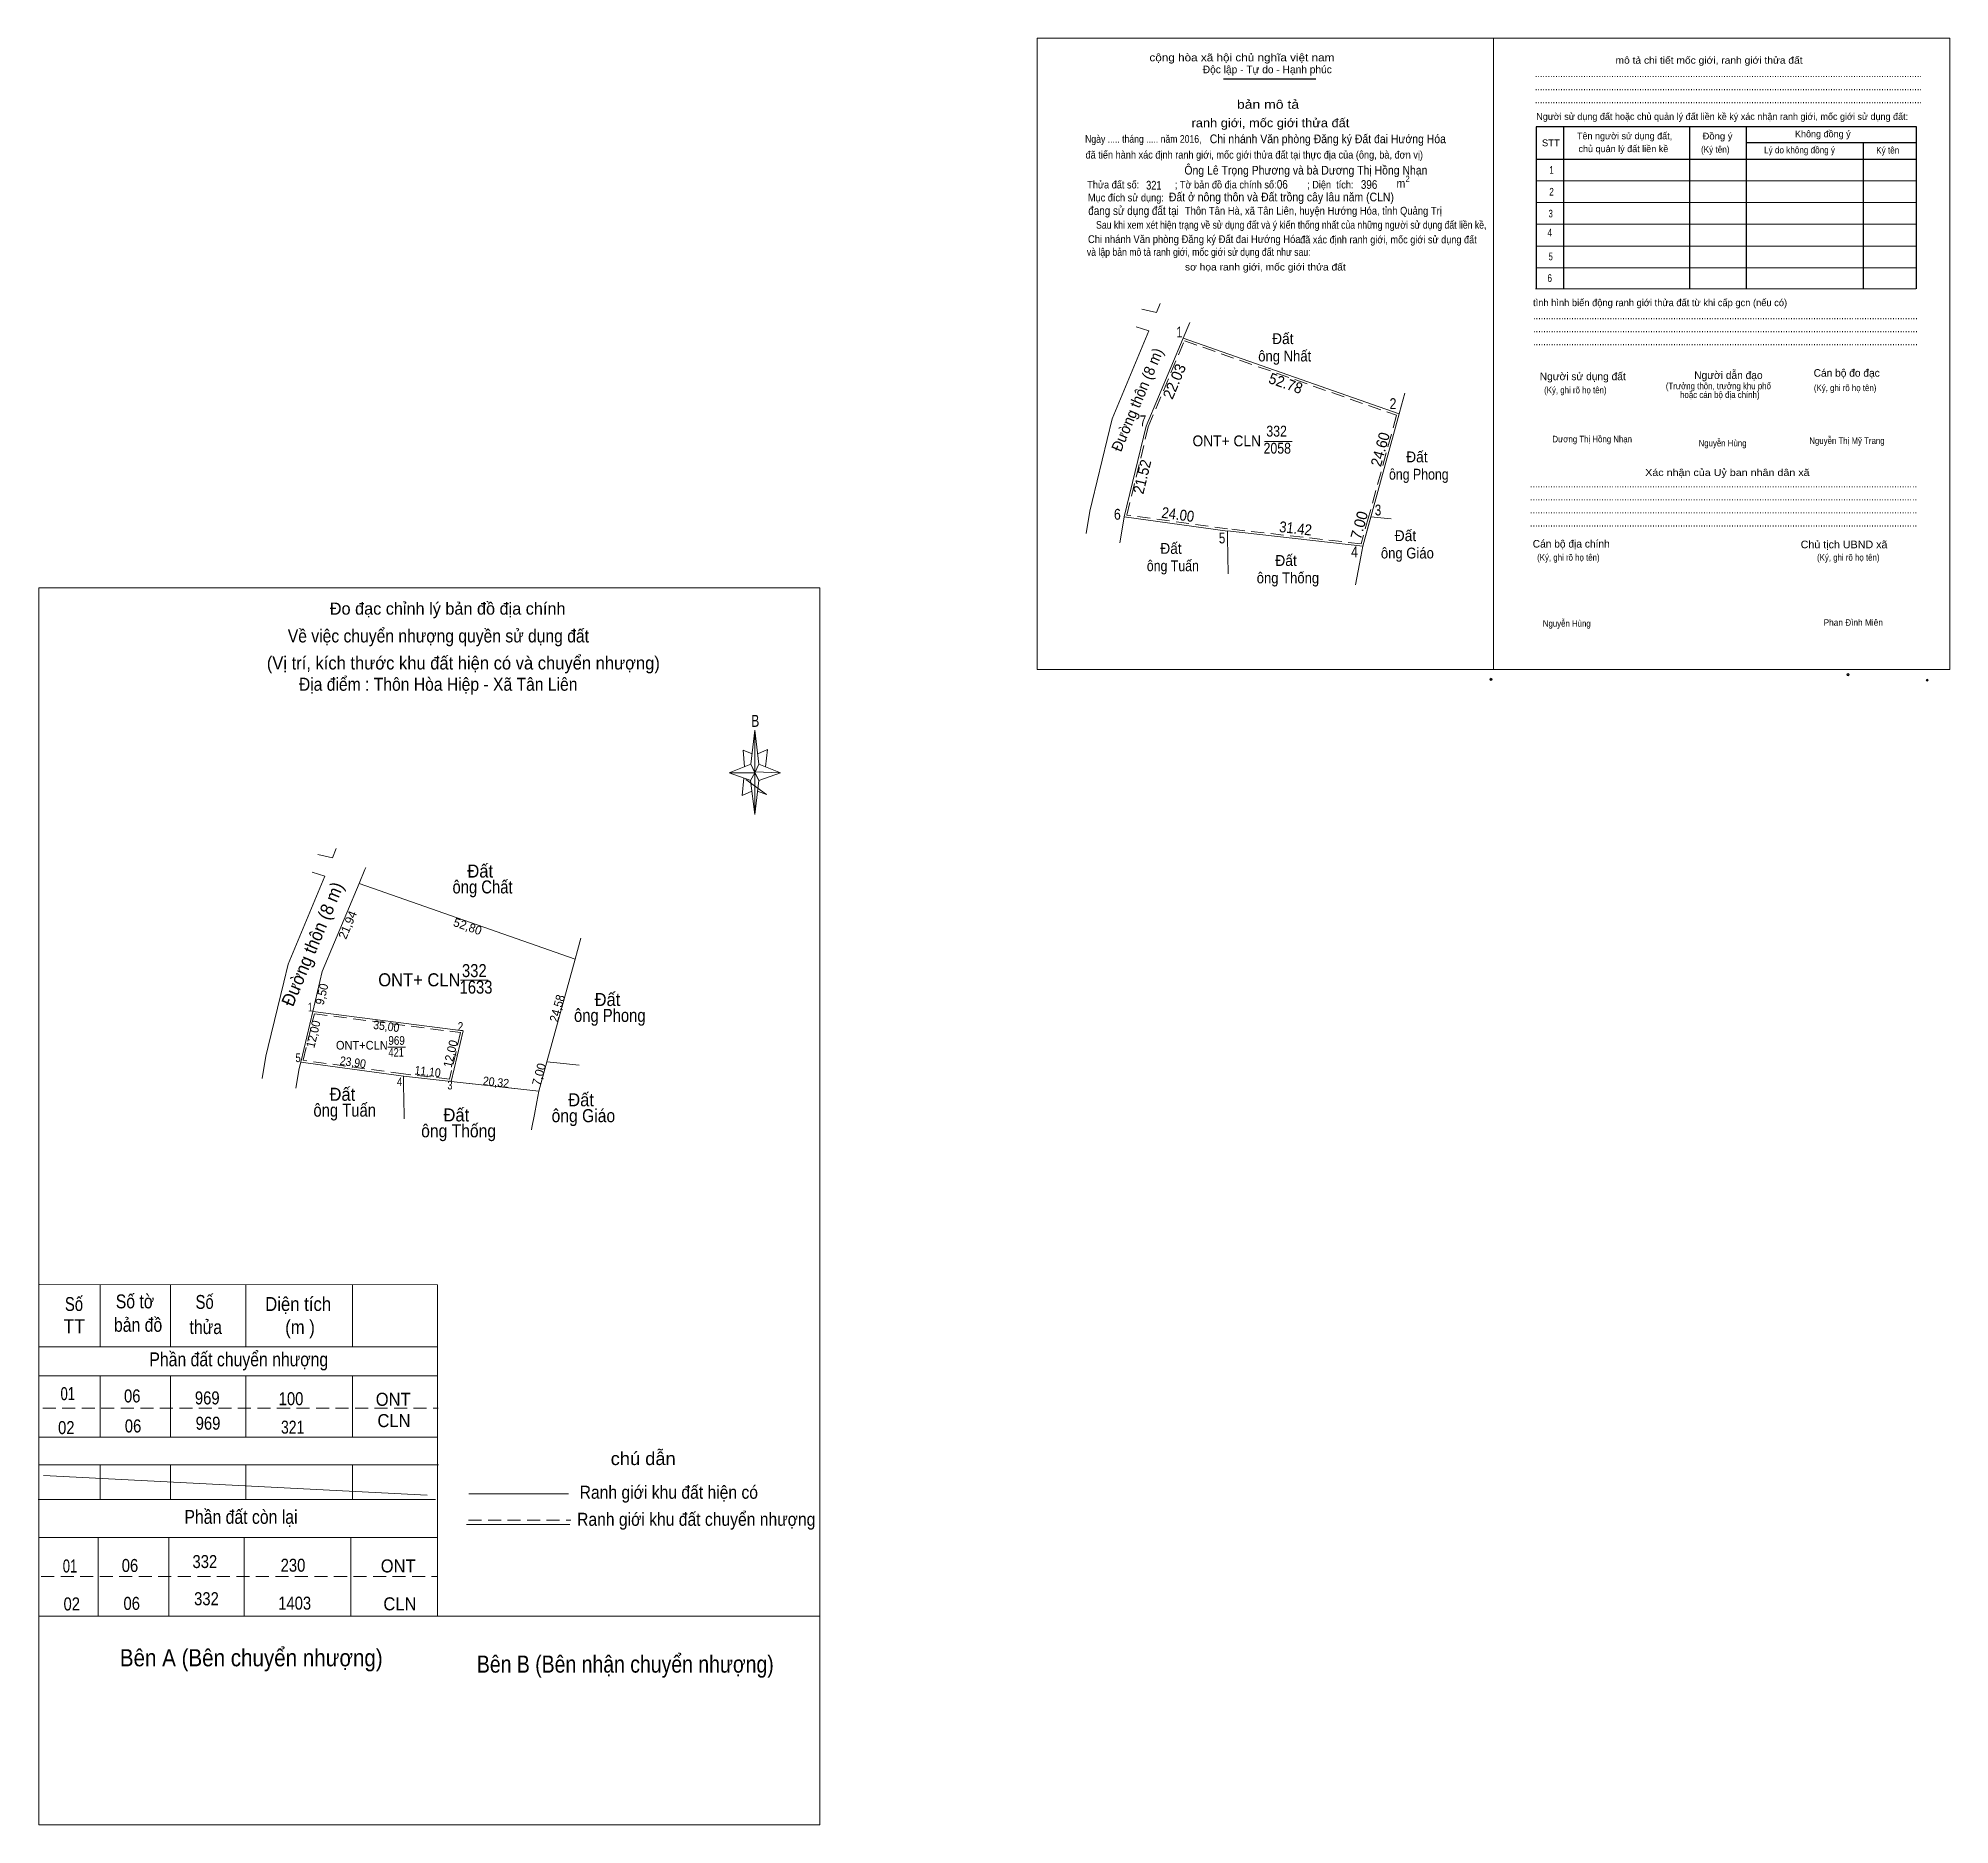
# Model space of a CAD drawing. Header units: metres. Extents: x 548548 to 550357, y 1838110 to 1838601.
# Drawn here: x 548548.2 to 548988.9, y 1838109.6 to 1838521.4 of the extents above; entities that cross this region are included whole.
import ezdxf
from ezdxf.enums import TextEntityAlignment as Align

# ---------------------------------------------------------------- set-up
doc = ezdxf.new("R2010")
doc.units = ezdxf.units.M
doc.header["$PDMODE"] = 32
doc.header["$PDSIZE"] = 0.5
doc.linetypes.add('DOTTED', pattern=[1.5, 0.3, -1.2])
doc.linetypes.add('MEDIUM_DASHED', pattern=[4.5, 3, -1.5])
for name, color, linetype, lineweight in [('1', 7, 'DOTTED', 13), ('12', 7, 'Continuous', 13), ('15', 7, 'Continuous', 13), ('17', 7, 'Continuous', 13), ('28', 7, 'Continuous', 13), ('63', 7, 'Continuous', 13), ('7', 7, 'Continuous', 13)]:
    doc.layers.add(name, color=color, linetype=linetype, lineweight=lineweight)
for name, color, linetype in [('20', 7, 'Continuous'), ('25', 7, 'Continuous'), ('6', 7, 'Continuous')]:
    doc.layers.add(name, color=color, linetype=linetype)

msp = doc.modelspace()

# ---------------------------------------------------------------- texts
at = {"layer": '1'}
for s, width, p in [('ONT+CLN', 0.95, (548622.83, 1838288.3)), ('421', 0.8, (548630.745, 1838286.65)), ('969', 0.85, (548630.84, 1838289.39))]:
    msp.add_text(s, height=2, dxfattribs=dict(at, width=width)).set_placement(p, align=Align.CENTER)
at = {"layer": '17'}
for s, height, width, p in [('Dương Thị Hồng Nhạn', 1.5, 0.9, (548897.29, 1838428.26)), ('Nguyễn Hùng', 1.5, 0.9, (548930.99, 1838427.32)), ('Nguyễn Thị Mỹ Trang', 1.5, 0.9, (548956.51, 1838427.89)), ('Nguyễn Hùng', 1.5, 0.9, (548895.08, 1838385.76)), ('Phan Đình Miên', 1.5, 0.95, (548959.81, 1838385.98)), ('(Vị trí, kích thước khu đất hiện có và chuyển nhượng)', 3, 0.95, (548600.93, 1838375.9))]:
    msp.add_text(s, height=height, dxfattribs=dict(at, width=width)).set_placement(p)
msp.add_text('Đo đạc chỉnh lý bản đồ địa chính', height=2.8, dxfattribs=at).set_placement((548642.61, 1838388.54), align=Align.CENTER)
for s, height, width, p in [('Về việc chuyển nhượng quyền sử dụng đất', 3, 0.9, (548640.48, 1838382.14)), ('B', 2.756, 0.75, (548713.53, 1838362.68)), ('Số', 3.2, 0.8, (548556.47, 1838228.06)), ('Số tờ', 3.2, 0.85, (548570.53, 1838228.66)), ('bản đồ', 3.2, 0.85, (548571.25, 1838223.26)), ('TT', 3.2, 0.95, (548556.53, 1838222.94)), ('thửa', 3.2, 0.85, (548586.86, 1838222.74)), ('(m )', 3.2, 0.9, (548608.58, 1838222.74)), ('Phần đất chuyển nhượng', 3.2, 0.85, (548594.46, 1838215.3)), ('01', 3, 0.75, (548555.04, 1838207.5)), ('06', 3, 0.85, (548569.9, 1838206.98)), ('969', 3, 0.85, (548587.195, 1838206.52)), ('100', 3, 0.85, (548606.51, 1838206.34)), ('ONT', 3, 0.95, (548630.055, 1838206.2)), ('02', 3, 0.85, (548554.7, 1838199.68)), ('06', 3, 0.85, (548570.09, 1838200.06)), ('969', 3, 0.85, (548587.375, 1838200.69)), ('321', 3, 0.8, (548606.88, 1838199.78)), ('CLN', 3, 0.95, (548630.24, 1838201.28)), ('chú dẫn', 3, 1.05, (548687.69, 1838192.54)), ('Ranh giới khu đất hiện có ', 3, 0.9, (548694.1, 1838184.78)), ('Phần đất còn lại', 3.2, 0.85, (548594.97, 1838179)), ('Ranh giới khu đất chuyển nhượng', 3, 0.9, (548699.92, 1838178.54)), ('01', 3, 0.75, (548555.56, 1838167.78)), ('06', 3, 0.85, (548569.38, 1838167.9)), ('332', 3, 0.85, (548586.64, 1838168.8)), ('230', 3, 0.85, (548606.96, 1838167.96)), ('ONT', 3, 0.95, (548631.21, 1838167.8)), ('02', 3, 0.85, (548555.96, 1838159.04)), ('06', 3, 0.85, (548569.78, 1838159.16)), ('332', 3, 0.85, (548587.01, 1838160.24)), ('1403', 3, 0.85, (548607.35, 1838159.22)), ('CLN', 3, 0.95, (548631.61, 1838159.06)), ('Bên A (Bên chuyển nhượng)', 3.94, 0.9, (548597.34, 1838146.16)), ('Bên B (Bên nhận chuyển nhượng)', 3.94, 0.85, (548683.57, 1838144.7))]:
    msp.add_text(s, height=height, dxfattribs=dict(at, width=width)).set_placement(p, align=Align.CENTER)
at = {"layer": '20', "width": 0.9}
msp.add_text('Địa điểm : Thôn Hòa Hiệp - Xã Tân Liên', height=3, dxfattribs=at).set_placement((548640.43, 1838371), align=Align.CENTER)
at = {"layer": '25', "width": 0.9}
for s, height, p in [('Chi nhánh Văn phòng Đăng ký Đất đai Hướng Hóa', 2, (548818.3, 1838497.2)), ('Đất ở nông thôn và Đất trồng cây lâu năm (CLN)', 2, (548808.87, 1838483.8)), ('Chi nhánh Văn phòng Đăng ký Đất đai Hướng Hóa', 1.8, (548790.23, 1838474.18))]:
    msp.add_text(s, height=height, dxfattribs=at).set_placement(p)
at = {"layer": '6', "width": 0.9}
msp.add_text('Ông Lê Trọng Phương và bà Dương Thị Hồng Nhạn', height=2, dxfattribs=at).set_placement((548812.45, 1838489.98))
at = {"layer": '63'}
for s, height, width, p in [(' 1', 2.5, 0.75, (548812.01, 1838452.45)), (' 2', 2.5, 0.85, (548861.33, 1838435.92)), (' 7', 2.5, 0.8, (548803.65, 1838431.97)), (' 6', 2.5, 0.85, (548797.79, 1838410.42)), (' 3', 2.5, 0.8, (548857.83, 1838411.4)), (' 5', 2.5, 0.8, (548821.88, 1838404.96)), (' 4', 2.5, 0.85, (548852.46, 1838401.77)), (' 1', 2, 0.75, (548611.5, 1838297.09)), (' 2', 2, 0.85, (548646.21, 1838292.63)), (' 5', 2, 0.8, (548608.73, 1838285.41)), (' 4', 2, 0.85, (548632.18, 1838279.88)), (' 3', 2, 0.8, (548643.74, 1838279.11))]:
    msp.add_text(s, height=height, dxfattribs=dict(at, width=width)).set_placement(p, align=Align.RIGHT)
for s, height, width, p in [('Đất ', 2.5, 0.95, (548835.58, 1838450.9)), ('ông Nhất', 2.5, 0.9, (548835.58, 1838446.9)), ('ONT+ CLN', 2.5, 0.95, (548822.215, 1838427.34)), ('332', 2.5, 0.85, (548833.71, 1838429.58)), ('2058', 2.5, 0.85, (548833.86, 1838425.65)), ('Đất ', 2.5, 0.95, (548866.49, 1838423.65)), ('ông Phong', 2.5, 0.85, (548866.49, 1838419.65)), ('Đất ', 2.5, 0.95, (548863.85, 1838405.49)), ('Đất ', 2.5, 0.95, (548809.8, 1838402.56)), ('ông Giáo', 2.5, 0.9, (548863.855, 1838401.49)), ('ông Tuấn', 2.5, 0.85, (548809.795, 1838398.56)), ('ông Thống', 2.5, 0.9, (548836.32, 1838395.77)), ('Đất ', 2.5, 0.95, (548836.32, 1838399.77)), ('Đất ', 3, 0.95, (548650.65, 1838327.95)), ('ông Chất', 3, 0.85, (548650.65, 1838324.29)), ('ONT+ CLN', 3, 0.95, (548636.09, 1838302.88)), ('332', 3, 0.85, (548648.76, 1838305)), ('1633', 3, 0.85, (548649.15, 1838301.19)), ('Đất ', 3, 0.95, (548679.99, 1838298.34)), ('ông Phong', 3, 0.85, (548679.99, 1838294.68)), ('Đất ', 3, 0.95, (548618.87, 1838276.5)), ('ông Tuấn', 3, 0.85, (548618.875, 1838272.84)), ('Đất ', 3, 0.95, (548645.14, 1838271.74)), ('Đất ', 3, 0.95, (548673.9, 1838275.23)), ('ông Thống', 3, 0.9, (548645.14, 1838268.08)), ('ông Giáo', 3, 0.9, (548673.9, 1838271.57)), ('Số', 3.2, 0.8, (548586.59, 1838228.54)), ('Diện tích', 3.2, 0.9, (548608.15, 1838228.06))]:
    msp.add_text(s, height=height, dxfattribs=dict(at, width=width)).set_placement(p, align=Align.CENTER)
for s, height, rotation, width, p in [('Đường thôn (8 m)', 2.5, 67.252, 0.95, (548802.74, 1838437.597)), ('52.78', 2.5, 340.648, 0.95, (548835.406, 1838440.677)), ('24.60', 2.5, 74.608, 0.95, (548858.795, 1838426.313)), ('21.52', 2.5, 76.371, 0.95, (548803.915, 1838420.045)), ('24.00', 2.5, 352.265, 0.9, (548810.792, 1838410.389)), ('31.42', 2.5, 353.603, 0.9, (548837.951, 1838407.181)), ('Đường thôn (8 m)', 3, 67.252, 0.95, (548612.835, 1838312.05)), ('9,50', 2, 76.608, 0.95, (548614.567, 1838300.843)), ('24,58', 2, 74.596, 0.95, (548668.826, 1838297.554)), ('12,00', 2, 76.658, 0.95, (548612.606, 1838291.639)), ('35,00', 2, 352.678, 0.9, (548628.358, 1838292.694)), ('12,00', 2, 76.658, 0.95, (548644.246, 1838287.119)), ('23,90', 2, 352.233, 0.9, (548620.635, 1838284.389)), ('11,10', 2, 353.637, 0.9, (548637.899, 1838282.246)), ('20,32', 2, 353.613, 0.9, (548653.644, 1838279.805))]:
    msp.add_text(s, height=height, rotation=rotation, dxfattribs=dict(at, width=width)).set_placement(p, align=Align.CENTER)
for s, height, rotation, p in [('22.03', 2.5, 67.252, (548811.301, 1838441.822)), ('7.00', 2.5, 74.594, (548853.96, 1838408.838)), ('21,94', 2, 67.258, (548620.474, 1838316.653)), ('52,80', 2, 340.735, (548646.89, 1838315.737)), ('7,00', 2, 74.594, (548664.631, 1838282.334))]:
    msp.add_text(s, height=height, rotation=rotation, dxfattribs=at).set_placement(p, align=Align.CENTER)
at = {"layer": '7'}
for s, height, width, p in [('cộng hòa xã hội chủ nghĩa việt nam', 1.756, 1.15, (548804.39, 1838516.08)), ('........................................................................................................................................................', 1.756, 0.9, (548893.23, 1838512.42)), ('........................................................................................................................................................', 1.756, 0.9, (548893.23, 1838509.4)), ('........................................................................................................................................................', 1.756, 0.9, (548893.23, 1838506.4)), ('Đồng ý', 1.555, 1.05, (548931.89, 1838498.06)), ('Ngày ..... tháng ..... năm 2016, ', 1.755, 0.85, (548789.56, 1838497.3)), (' đã tiến hành xác định ranh giới, mốc giới thửa đất tại thực địa của (ông, bà, đơn vị)', 1.755, 0.9, (548789.08, 1838493.66)), ('STT', 1.555, 1.05, (548894.87, 1838496.5)), ('(Ký tên)', 1.555, 0.9, (548931.55, 1838495)), ('Lý do không đồng ý', 1.555, 0.9, (548946.09, 1838494.86)), ('Ký tên', 1.555, 0.9, (548971.93, 1838494.8)), ('Thửa đất số:              ; Tờ bản đồ địa chính số:            ; Diện  tích:', 1.755, 0.9, (548790.05, 1838486.77)), ('321', 2, 0.8, (548803.63, 1838486.52)), ('06', 2, 0.85, (548833.76, 1838486.72)), ('396', 2, 0.85, (548853.13, 1838486.68)), ('m', 2, 0.9, (548861.35, 1838486.94)), ('2', 1.458, 0.8, (548863.44, 1838488.26)), ('Mục đích sử dụng:', 1.755, 0.9, (548790.22, 1838483.78)), ('đang sử dụng đất tại', 2, 0.85, (548790.3, 1838480.66)), ('Thôn Tân Hà, xã Tân Liên, huyện Hướng Hóa, tỉnh Quảng Trị', 1.8, 0.9, (548812.57, 1838480.73)), ('Sau khi xem xét hiện trạng về sử dụng đất và ý kiến thống nhất của những người sử dụng đất liền kề,', 1.756, 0.85, (548792.09, 1838477.5)), (' và lập bản mô tả ranh giới, mốc giới sử dụng đất như sau:', 1.756, 0.85, (548789.42, 1838471.24)), ('đã xác định ranh giới, mốc giới sử dụng đất', 1.75, 0.9, (548839.14, 1838474.12)), ('.......................................................................................................................................................', 1.756, 0.9, (548892.83, 1838456.64)), ('.......................................................................................................................................................', 1.756, 0.9, (548892.83, 1838453.62)), ('.......................................................................................................................................................', 1.756, 0.9, (548892.83, 1838450.62)), ('(Ký, ghi rõ họ tên)', 1.505, 0.9, (548895.38, 1838439.56)), ('(Ký, ghi rõ họ tên)', 1.505, 0.9, (548957.57, 1838440.06)), ('........................................................................................................................................................', 1.756, 0.9, (548892.11, 1838417.86)), ('........................................................................................................................................................', 1.756, 0.9, (548892.11, 1838414.86)), ('........................................................................................................................................................', 1.756, 0.9, (548892.11, 1838411.86)), ('........................................................................................................................................................', 1.756, 0.9, (548892.11, 1838408.84)), ('Chủ tịch UBND xã', 1.756, 1.05, (548954.52, 1838403.84)), ('(Ký, ghi rõ họ tên)', 1.505, 0.9, (548893.77, 1838400.98)), ('(Ký, ghi rõ họ tên)', 1.505, 0.9, (548958.29, 1838400.98))]:
    msp.add_text(s, height=height, dxfattribs=dict(at, width=width)).set_placement(p)
for s, height, width, p in [('mô tả chi tiết mốc giới, ranh giới thửa đất', 1.605, 1.1, (548933.4, 1838515.52)), ('bản mô tả', 2.007, 1.2, (548831.73, 1838505.14)), ('ranh giới, mốc giới thửa đất', 2.007, 1.1, (548832.29, 1838500.88)), ('1', 1.756, 0.7, (548897.075, 1838490.16)), ('2', 1.756, 0.8, (548897.085, 1838485.14)), ('3', 1.756, 0.75, (548896.885, 1838480.1)), ('4', 1.756, 0.8, (548896.69, 1838475.72)), ('sơ họa ranh giới, mốc giới thửa đất', 1.605, 1.1, (548831.115, 1838467.86)), ('5', 1.756, 0.75, (548896.895, 1838470.22)), ('6', 1.756, 0.8, (548896.665, 1838465.24)), ('(Trưởng thôn, trưởng khu phố', 1.505, 0.9, (548935.55, 1838440.5)), ('hoặc cán bộ địa chính)', 1.505, 0.9, (548935.885, 1838438.48)), ('Xác nhận của Uỷ ban nhân dân xã', 1.606, 1.15, (548937.63, 1838420.5))]:
    msp.add_text(s, height=height, dxfattribs=dict(at, width=width)).set_placement(p, align=Align.CENTER)
for s, height, p in [('Độc lập - Tự do - Hạnh phúc', 1.756, (548816.68, 1838513.32)), ('Người sử dụng đất hoặc chủ quản lý đất liền kề ký xác nhận ranh giới, mốc giới sử dụng đất:', 1.555, (548893.57, 1838502.58)), ('Tên người sử dụng đất,', 1.555, (548902.95, 1838498.1)), ('Không đồng ý', 1.555, (548953.21, 1838498.56)), ('chủ quản lý đất liền kề', 1.555, (548903.31, 1838495.14)), ('tình hình biến động ranh giới thửa đất từ khi cấp gcn (nếu có)', 1.605, (548892.83, 1838459.64)), ('Người sử dụng đất', 1.756, (548894.37, 1838442.58)), ('Người dẫn đạo', 1.755, (548929.98, 1838442.86)), ('Cán bộ đo đạc', 1.752, (548957.51, 1838443.38)), ('Cán bộ địa chính', 1.756, (548892.75, 1838404))]:
    msp.add_text(s, height=height, dxfattribs=at).set_placement(p)

# ---------------------------------------------------------------- linework, layer by layer
at = {"layer": '1', "linetype": 'Continuous'}
msp.add_lwpolyline([(548622.18, 1838326.56), (548672.02, 1838309.14), (548665.49, 1838285.44), (548663.63, 1838278.69), (548643.44, 1838280.95), (548646.21, 1838292.63), (548611.5, 1838297.09), (548613.7, 1838306.33)], close=True, dxfattribs=at)
at = {"layer": '1', "linetype": 'MEDIUM_DASHED'}
msp.add_lwpolyline([(548611.88, 1838296.54), (548645.6, 1838292.2), (548643.06, 1838281.5), (548632.47, 1838282.68), (548609.34, 1838285.83)], close=True, dxfattribs=at)
at = {"layer": '12'}
msp.add_line((548548.39, 1838109.64), (548728.39, 1838109.64), dxfattribs=at)
at = {"layer": '15'}
for p, q in [((548611.5, 1838297.09), (548646.21, 1838292.63)), ((548643.44, 1838280.95), (548646.21, 1838292.63)), ((548628.85, 1838288.85), (548632.86, 1838288.85)), ((548549.42, 1838190.17), (548637.9, 1838185.61))]:
    msp.add_line(p, q, dxfattribs=at)
at = {"layer": '17'}
for p, q in [((548548.39, 1838109.64), (548548.39, 1838394.74)), ((548712.51, 1838354.08), (548713.43, 1838361.88)), ((548712.83, 1838356.48), (548710.71, 1838357.28)), ((548712.51, 1838350.28), (548707.51, 1838352.08)), ((548711.35, 1838350.52), (548716.11, 1838347.08)), ((548714.31, 1838350.28), (548713.43, 1838342.48)), ((548714.31, 1838354.08), (548719.31, 1838352.08)), ((548710.51, 1838346.88), (548712.71, 1838347.88)), ((548716.11, 1838347.08), (548714.03, 1838347.88)), ((548640.27, 1838234.06), (548548.55, 1838234.12)), ((548562.47, 1838234.06), (548562.47, 1838219.78)), ((548578.75, 1838234.06), (548578.75, 1838219.78)), ((548596.07, 1838234.06), (548596.07, 1838219.78)), ((548620.67, 1838234.06), (548620.67, 1838219.78)), ((548640.27, 1838234.06), (548640.27, 1838157.74)), ((548548.39, 1838219.78), (548640.27, 1838219.78)), ((548548.39, 1838213.1), (548640.27, 1838213.1)), ((548562.47, 1838213.1), (548562.47, 1838198.94)), ((548578.75, 1838213.1), (548578.75, 1838198.94)), ((548596.07, 1838213.1), (548596.07, 1838198.94)), ((548620.67, 1838213.1), (548620.67, 1838198.94)), ((548548.55, 1838198.94), (548640.15, 1838198.94)), ((548548.39, 1838192.58), (548640.47, 1838192.58)), ((548562.47, 1838192.58), (548562.47, 1838184.6)), ((548578.75, 1838192.58), (548578.75, 1838184.6)), ((548596.07, 1838192.58), (548596.07, 1838184.6)), ((548620.67, 1838192.58), (548620.67, 1838184.6)), ((548548.23, 1838184.6), (548639.83, 1838184.6)), ((548647.47, 1838185.94), (548670.47, 1838185.94)), ((548646.95, 1838178.86), (548670.75, 1838178.86)), ((548548.39, 1838175.84), (548640.27, 1838175.84)), ((548562.07, 1838175.84), (548562.07, 1838157.74)), ((548578.35, 1838175.84), (548578.35, 1838157.74)), ((548595.67, 1838175.84), (548595.67, 1838157.74)), ((548620.27, 1838175.84), (548620.27, 1838157.74)), ((548548.39, 1838157.74), (548728.39, 1838157.74))]:
    msp.add_line(p, q, dxfattribs=at)
at = {"layer": '17', "linetype": 'MEDIUM_DASHED'}
for p, q in [((548549.27, 1838205.66), (548640.39, 1838205.66)), ((548647.43, 1838179.86), (548671.03, 1838179.86)), ((548548.91, 1838166.88), (548640.27, 1838166.88))]:
    msp.add_line(p, q, dxfattribs=at)
at = {"layer": '17'}
for points in [[(548548.39, 1838394.74), (548728.39, 1838394.74), (548728.39, 1838109.64)], [(548714.11, 1838356.48), (548716.31, 1838357.48), (548715.91, 1838353.48)], [(548713.43, 1838352.08), (548712.51, 1838354.08), (548707.51, 1838352.08)], [(548713.43, 1838352.08), (548714.31, 1838350.28), (548719.31, 1838352.08)]]:
    msp.add_lwpolyline(points, dxfattribs=at)
for points in [[(548713.43, 1838361.88), (548714.31, 1838354.08), (548713.43, 1838352.08)], [(548713.43, 1838352.08), (548707.51, 1838352.08), (548712.51, 1838354.08), (548714.31, 1838350.28), (548719.31, 1838352.08), (548713.43, 1838352.28)], [(548713.43, 1838352.08), (548713.43, 1838342.48), (548712.43, 1838350.28)]]:
    msp.add_lwpolyline(points, close=True, dxfattribs=at)
at = {"layer": '28'}
msp.add_point((548965.43, 1838374.72), dxfattribs=at)
at = {"layer": '63'}
for p, q in [((548802.64, 1838458.91), (548805.99, 1838458.16)), ((548802.64, 1838458.91), (548805.99, 1838458.16)), ((548812.17, 1838452.29), (548813.67, 1838455.88)), ((548795.83, 1838433.65), (548804.23, 1838453.93)), ((548795.83, 1838433.65), (548804.23, 1838453.93)), ((548795.83, 1838433.65), (548804.23, 1838453.93)), ((548804.23, 1838453.93), (548801.33, 1838454.85)), ((548804.23, 1838453.93), (548801.33, 1838454.85)), ((548804.23, 1838453.93), (548801.33, 1838454.85)), ((548812.17, 1838452.29), (548861.97, 1838434.8)), ((548853.58, 1838404.33), (548861.97, 1838434.8)), ((548798.58, 1838411.06), (548803.65, 1838431.97)), ((548798.58, 1838411.06), (548803.65, 1838431.97)), ((548830.88, 1838428.41), (548837.27, 1838428.41)), ((548798.58, 1838411.06), (548822.36, 1838407.82)), ((548853.58, 1838404.33), (548822.36, 1838407.83)), ((548822.36, 1838407.82), (548822.39, 1838406.22)), ((548855.44, 1838411.08), (548857.76, 1838410.86)), ((548857.76, 1838410.86), (548860.09, 1838410.64)), ((548822.39, 1838406.22), (548822.52, 1838397.98)), ((548710.71, 1838357.28), (548711.03, 1838353.48)), ((548710.91, 1838350.88), (548710.51, 1838346.88)), ((548612.69, 1838333.27), (548616.04, 1838332.52)), ((548612.69, 1838333.27), (548616.04, 1838332.52)), ((548605.88, 1838308.01), (548614.28, 1838328.29)), ((548605.88, 1838308.01), (548614.28, 1838328.29)), ((548605.88, 1838308.01), (548614.28, 1838328.29)), ((548614.28, 1838328.29), (548611.38, 1838329.21)), ((548614.28, 1838328.29), (548611.38, 1838329.21)), ((548614.28, 1838328.29), (548611.38, 1838329.21)), ((548622.18, 1838326.56), (548623.52, 1838329.77)), ((548623.52, 1838329.77), (548623.72, 1838330.24)), ((548613.7, 1838306.33), (548622.18, 1838326.56)), ((548622.18, 1838326.56), (548672.02, 1838309.14)), ((548604.86, 1838303.81), (548605.88, 1838308.01)), ((548611.5, 1838297.09), (548613.7, 1838306.33)), ((548665.49, 1838285.44), (548672.02, 1838309.14)), ((548601.27, 1838289), (548604.86, 1838303.81)), ((548645.56, 1838304.33), (548651.95, 1838304.33)), ((548608.73, 1838285.41), (548611.5, 1838297.09)), ((548608.73, 1838285.41), (548632.41, 1838282.18)), ((548665.49, 1838285.44), (548663.63, 1838278.69)), ((548665.49, 1838285.44), (548667.81, 1838285.22)), ((548667.81, 1838285.22), (548672.96, 1838284.73)), ((548643.44, 1838280.95), (548632.41, 1838282.19)), ((548632.41, 1838282.18), (548632.44, 1838280.58)), ((548632.44, 1838280.58), (548632.51, 1838276.29)), ((548632.51, 1838276.29), (548632.55, 1838273.5)), ((548662.61, 1838273.37), (548663.16, 1838276.25)), ((548662.61, 1838273.37), (548663.16, 1838276.25)), ((548662.61, 1838273.37), (548663.16, 1838276.25)), ((548662.61, 1838273.37), (548663.16, 1838276.25)), ((548662.61, 1838273.37), (548663.16, 1838276.25)), ((548662.61, 1838273.37), (548663.16, 1838276.25)), ((548662.61, 1838273.37), (548663.16, 1838276.25)), ((548662.61, 1838273.37), (548663.16, 1838276.25)), ((548662.61, 1838273.37), (548663.16, 1838276.25)), ((548662.61, 1838273.37), (548663.16, 1838276.25)), ((548662.61, 1838273.37), (548663.16, 1838276.25)), ((548662.61, 1838273.37), (548663.16, 1838276.25)), ((548663.16, 1838276.25), (548663.63, 1838278.69)), ((548663.16, 1838276.25), (548663.63, 1838278.69)), ((548663.16, 1838276.25), (548663.63, 1838278.69)), ((548663.16, 1838276.25), (548663.63, 1838278.69)), ((548663.16, 1838276.25), (548663.63, 1838278.69)), ((548663.16, 1838276.25), (548663.63, 1838278.69)), ((548663.16, 1838276.25), (548663.63, 1838278.69)), ((548663.16, 1838276.25), (548663.63, 1838278.69)), ((548663.16, 1838276.25), (548663.63, 1838278.69)), ((548663.16, 1838276.25), (548663.63, 1838278.69)), ((548663.16, 1838276.25), (548663.63, 1838278.69)), ((548663.16, 1838276.25), (548663.63, 1838278.69)), ((548632.55, 1838273.5), (548632.57, 1838272.34))]:
    msp.add_line(p, q, dxfattribs=at)
for points in [[(548802.64, 1838458.91), (548805.99, 1838458.16), (548806.87, 1838460.27)], [(548798.58, 1838411.06), (548803.65, 1838431.97), (548812.17, 1838452.29)], [(548863.29, 1838439.59), (548862.52, 1838436.79), (548861.97, 1838434.8)], [(548789.81, 1838407.26), (548790.68, 1838412.41), (548791.22, 1838414.64), (548795.83, 1838433.65)], [(548789.81, 1838407.25), (548790.68, 1838412.41), (548791.22, 1838414.64), (548795.83, 1838433.65)], [(548789.81, 1838407.25), (548790.68, 1838412.41), (548791.22, 1838414.64), (548795.83, 1838433.65)], [(548797.55, 1838405.06), (548798.33, 1838409.61), (548798.58, 1838411.06)], [(548853.58, 1838404.33), (548854.61, 1838408.05), (548855.44, 1838411.08)], [(548851.88, 1838395.43), (548853.11, 1838401.89), (548853.58, 1838404.33)], [(548851.88, 1838395.43), (548853.11, 1838401.89), (548853.58, 1838404.33)], [(548851.88, 1838395.43), (548853.11, 1838401.89), (548853.58, 1838404.33)], [(548851.88, 1838395.43), (548853.11, 1838401.89), (548853.58, 1838404.33)], [(548851.88, 1838395.43), (548853.11, 1838401.89), (548853.58, 1838404.33)], [(548851.88, 1838395.43), (548853.11, 1838401.89), (548853.58, 1838404.33)], [(548851.88, 1838395.43), (548853.11, 1838401.89), (548853.58, 1838404.33)], [(548851.88, 1838395.43), (548853.11, 1838401.89), (548853.58, 1838404.33)], [(548851.88, 1838395.43), (548853.11, 1838401.89), (548853.58, 1838404.33)], [(548851.88, 1838395.43), (548853.11, 1838401.89), (548853.58, 1838404.33)], [(548851.88, 1838395.43), (548853.11, 1838401.89), (548853.58, 1838404.33)], [(548851.88, 1838395.43), (548853.11, 1838401.89), (548853.58, 1838404.33)], [(548612.69, 1838333.27), (548616.04, 1838332.52), (548616.92, 1838334.63)], [(548673.34, 1838313.95), (548672.57, 1838311.15), (548672.02, 1838309.16)], [(548601.27, 1838289), (548604.86, 1838303.81), (548605.88, 1838308.01)], [(548601.27, 1838289), (548604.86, 1838303.81), (548605.88, 1838308.01)], [(548599.86, 1838281.62), (548600.73, 1838286.77), (548601.27, 1838289)], [(548599.86, 1838281.61), (548600.73, 1838286.77), (548601.27, 1838289)], [(548599.86, 1838281.61), (548600.73, 1838286.77), (548601.27, 1838289)], [(548607.6, 1838279.42), (548608.38, 1838283.97), (548608.73, 1838285.41)], [(548663.63, 1838278.69), (548658.8, 1838279.23), (548643.44, 1838280.95)], [(548661.93, 1838269.79), (548662.04, 1838270.35), (548662.61, 1838273.37)], [(548661.93, 1838269.79), (548662.04, 1838270.35), (548662.61, 1838273.37)], [(548661.93, 1838269.79), (548662.04, 1838270.35), (548662.61, 1838273.37)], [(548661.93, 1838269.79), (548662.04, 1838270.35), (548662.61, 1838273.37)], [(548661.93, 1838269.79), (548662.04, 1838270.35), (548662.61, 1838273.37)], [(548661.93, 1838269.79), (548662.04, 1838270.35), (548662.61, 1838273.37)], [(548661.93, 1838269.79), (548662.04, 1838270.35), (548662.61, 1838273.37)], [(548661.93, 1838269.79), (548662.04, 1838270.35), (548662.61, 1838273.37)], [(548661.93, 1838269.79), (548662.04, 1838270.35), (548662.61, 1838273.37)], [(548661.93, 1838269.79), (548662.04, 1838270.35), (548662.61, 1838273.37)], [(548661.93, 1838269.79), (548662.04, 1838270.35), (548662.61, 1838273.37)], [(548661.93, 1838269.79), (548662.04, 1838270.35), (548662.61, 1838273.37)]]:
    msp.add_lwpolyline(points, dxfattribs=at)
at = {"layer": '63', "linetype": 'MEDIUM_DASHED'}
msp.add_lwpolyline([(548812.45, 1838451.66), (548861.36, 1838434.48), (548854.96, 1838411.21), (548853.21, 1838404.87), (548822.42, 1838408.33), (548799.2, 1838411.48), (548804.13, 1838431.81)], close=True, dxfattribs=at)
at = {"layer": '7', "lineweight": 25}
for p, q in [((548821.45, 1838512.07), (548842.72, 1838512.07)), ((548899.87, 1838500.97), (548899.87, 1838463.61)), ((548928.89, 1838500.82), (548928.89, 1838463.61)), ((548941.98, 1838500.82), (548941.98, 1838463.61)), ((548941.98, 1838497.36), (548981.21, 1838497.36)), ((548968.92, 1838497.36), (548968.92, 1838463.61)), ((548893.57, 1838493.55), (548981.21, 1838493.55))]:
    msp.add_line(p, q, dxfattribs=at)
at = {"layer": '7'}
for p, q in [((548893.57, 1838488.53), (548981.21, 1838488.53)), ((548893.57, 1838483.51), (548981.21, 1838483.51)), ((548893.57, 1838478.5), (548981.21, 1838478.5)), ((548893.57, 1838473.48), (548981.21, 1838473.48)), ((548893.57, 1838468.46), (548981.21, 1838468.46)), ((548893.42, 1838463.61), (548981.06, 1838463.61))]:
    msp.add_line(p, q, dxfattribs=at)
for points in [[(548778.51, 1838521.39), (548883.7, 1838521.39), (548883.7, 1838375.9), (548778.51, 1838375.9)], [(548883.7, 1838521.39), (548988.89, 1838521.39), (548988.89, 1838375.9), (548883.7, 1838375.9)], [(548883.7, 1838521.39), (548988.89, 1838521.39), (548988.89, 1838375.9), (548883.7, 1838375.9)]]:
    msp.add_lwpolyline(points, close=True, dxfattribs=at)
at = {"layer": '7', "lineweight": 25}
msp.add_lwpolyline([(548981.21, 1838463.61), (548981.21, 1838500.97), (548893.57, 1838500.97), (548893.57, 1838463.61)], dxfattribs=at)
at = {"layer": '7'}
for p in [(548883.13, 1838373.65), (548983.69, 1838373.44)]:
    msp.add_point(p, dxfattribs=at)

msp.set_redraw_order([(e.dxf.handle, doc.entitydb.next_handle()) for e in msp.query("TEXT MTEXT ATTDEF DIMENSION ARC_DIMENSION")])  # texts and dimensions are drawn at this point

doc.saveas('drawing.dxf')
